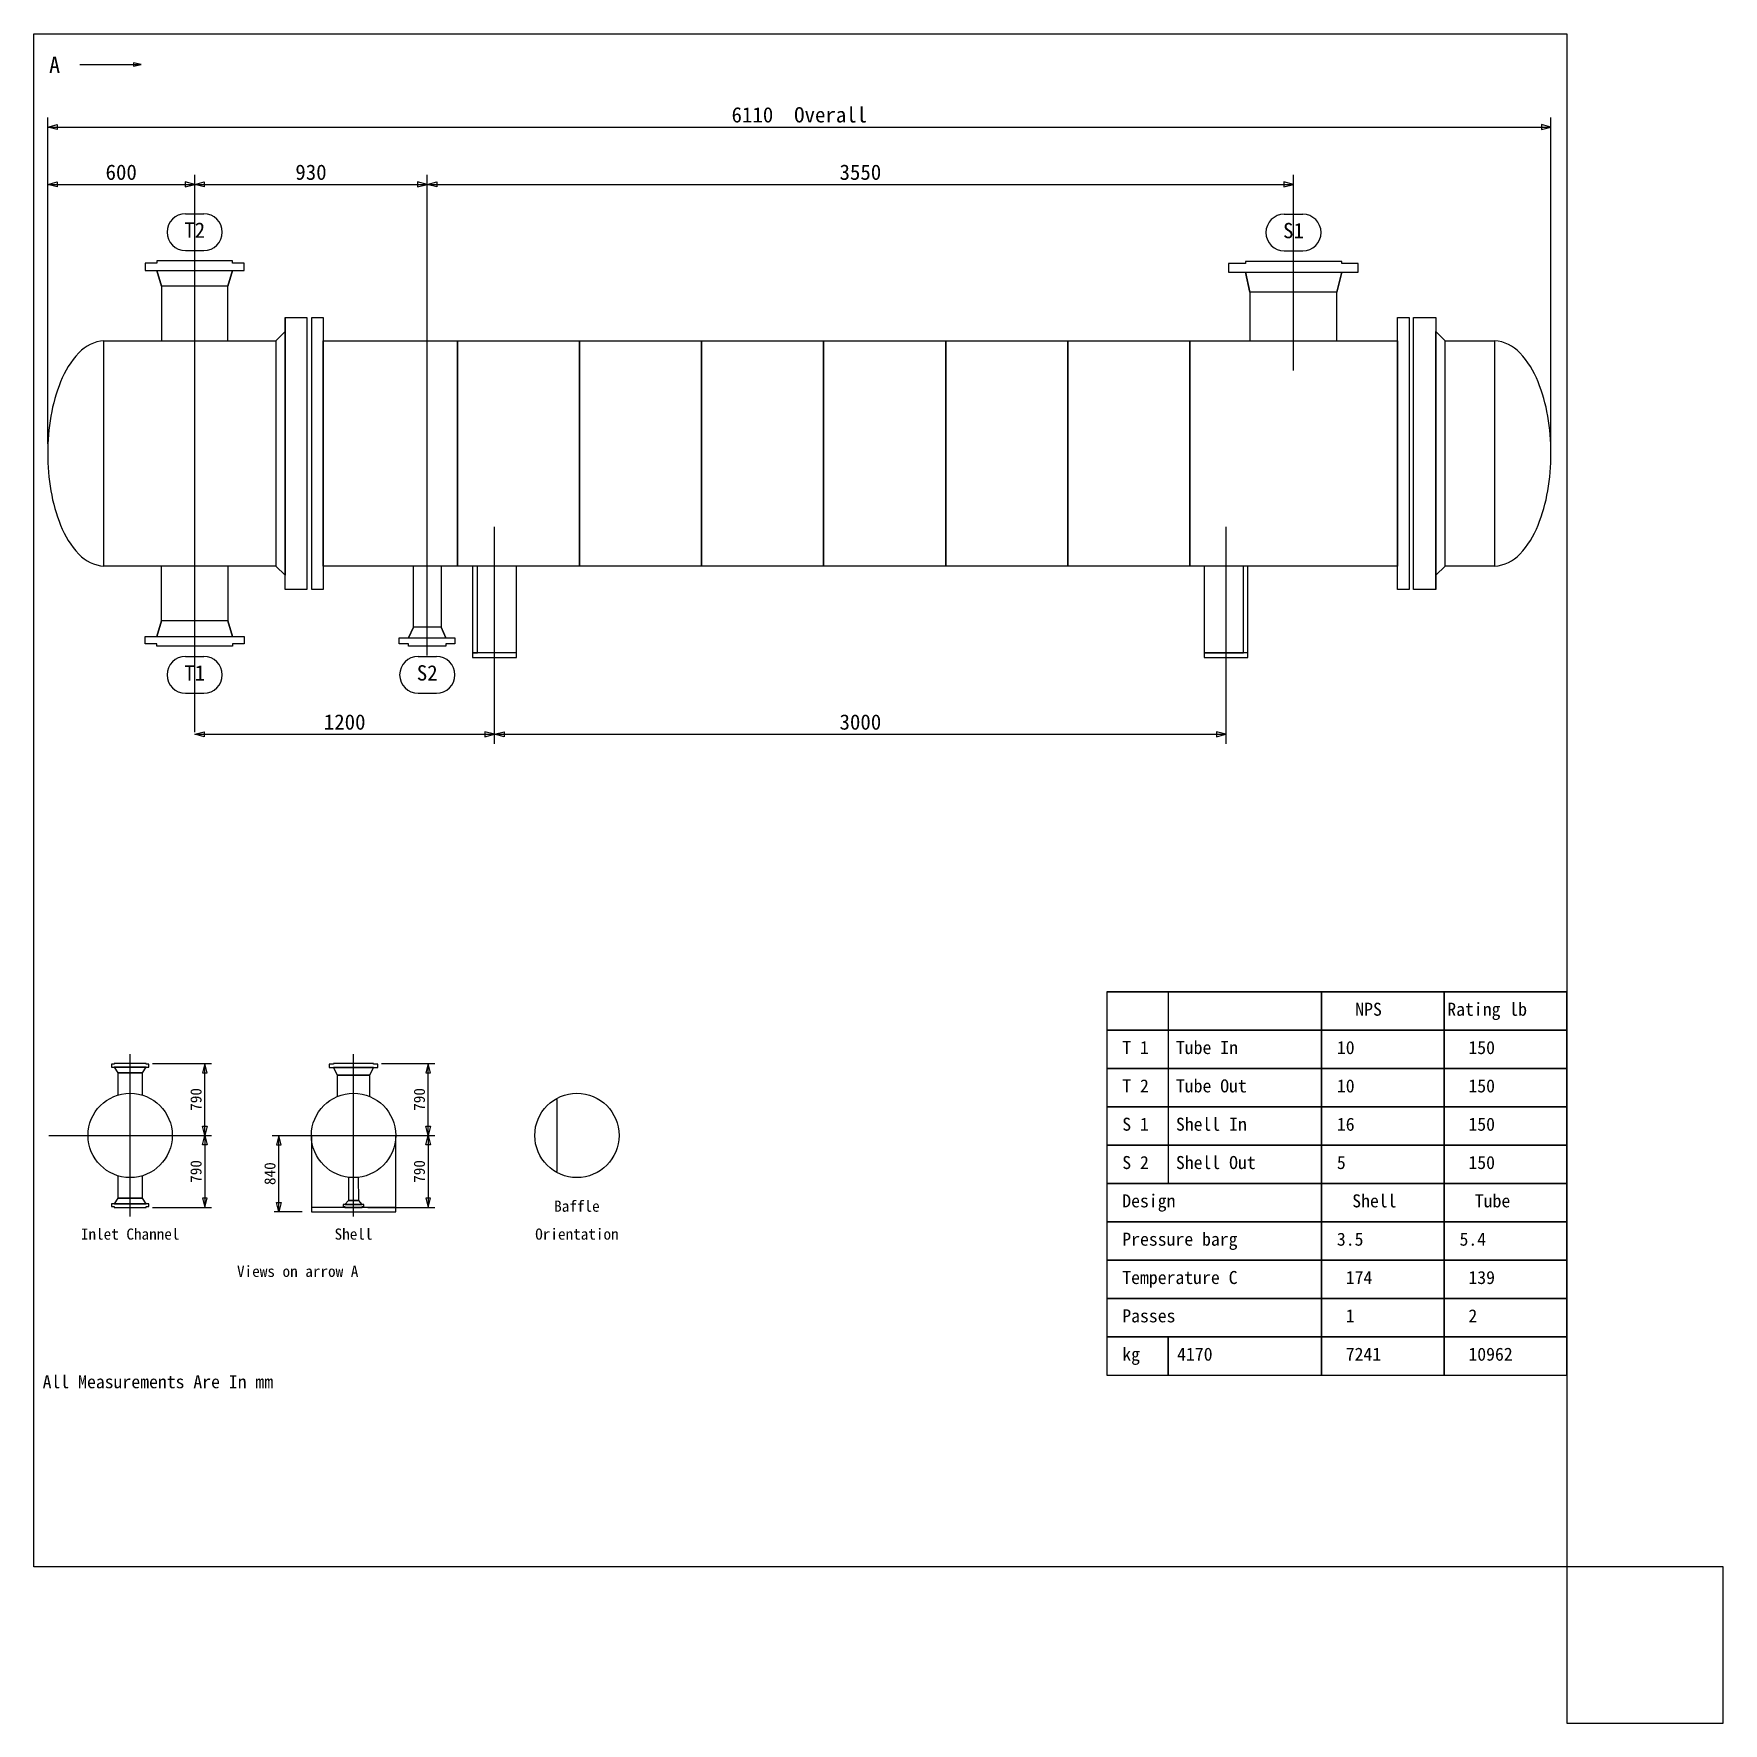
# Model space of a CAD drawing. Header units: millimetres. Extents: x -3006 to 2296, y -71 to 9552.
# Drawn here: x -3006 to -1926, y 909 to 1990 of the extents above; entities that cross this region are included whole.
import ezdxf
from ezdxf.enums import TextEntityAlignment as Align

# ---------------------------------------------------------------- set-up
doc = ezdxf.new("R2010")
doc.units = ezdxf.units.MM
for name, color, linetype in [('1', 7, 'Continuous'), ('11', 7, 'Continuous'), ('12', 7, 'Continuous'), ('2', 7, 'Continuous'), ('7', 7, 'Continuous'), ('8', 7, 'Continuous')]:
    doc.layers.add(name, color=color, linetype=linetype)

msp = doc.modelspace()

# ---------------------------------------------------------------- texts
at = {"layer": '1'}
msp.add_text('A', height=10.294, dxfattribs=at).set_placement((-2996.199, 1974.851), align=Align.TOP_LEFT)
for s, height, p in [('6110  Overall', 9.80392, (-2516.431, 1929.935)), ('600', 9.8039, (-2950.105, 1893.235)), ('930', 9.8039, (-2828.747, 1893.235)), ('3550', 9.8039, (-2477.397, 1893.235)), ('T2', 9.8039, (-2903.108, 1856.186)), ('S1', 9.8039, (-2200.407, 1855.874)), ('T1', 9.8039, (-2903.108, 1573.035)), ('S2', 9.8039, (-2754.386, 1573.035)), ('1200', 9.8039, (-2807.2, 1541.627)), ('3000', 9.8039, (-2477.397, 1541.627))]:
    msp.add_text(s, height=height, dxfattribs=at).set_placement(p, align=Align.BOTTOM_CENTER)
for s, p in [('790', (-2896.598, 1308.105)), ('790', (-2753.741, 1308.105)), ('790', (-2896.598, 1262.045)), ('840', (-2849.301, 1260.642)), ('790', (-2753.741, 1262.045))]:
    msp.add_text(s, height=7.1312, rotation=90, dxfattribs=at).set_placement(p, align=Align.BOTTOM_CENTER)
for s, height, p in [('Baffle', 7.1312, (-2658.664, 1243.408)), ('Inlet Channel', 7.13117, (-2944.378, 1225.551)), ('Shell', 7.1312, (-2801.521, 1225.551)), ('Orientation', 7.13117, (-2658.664, 1225.551)), ('Views on arrow A', 7.13117, (-2837.235, 1201.742))]:
    msp.add_text(s, height=height, dxfattribs=at).set_placement(p, align=Align.TOP_CENTER)
at = {"layer": '12'}
for s, height, p in [('NPS', 8.3333, (-2160.905, 1369.949)), ('Rating lb', 8.3333, (-2102.081, 1369.949)), ('T 1', 8.3333, (-2309.924, 1345.439)), ('Tube In', 8.3333, (-2275.611, 1345.439)), ('10', 8.3333, (-2172.669, 1345.439)), (' 150', 8.3333, (-2094.238, 1345.439)), ('T 2', 8.3333, (-2309.924, 1320.929)), ('Tube Out', 8.3333, (-2275.611, 1320.929)), ('10', 8.3333, (-2172.669, 1320.929)), (' 150', 8.3333, (-2094.238, 1320.929)), ('S 1', 8.3333, (-2309.924, 1296.419)), ('Shell In', 8.3333, (-2275.611, 1296.419)), ('16', 8.3333, (-2172.669, 1296.419)), (' 150', 8.3333, (-2094.238, 1296.419)), ('S 2', 8.3333, (-2309.924, 1271.91)), ('Shell Out', 8.3333, (-2275.611, 1271.91)), ('5', 8.333, (-2172.669, 1271.91)), (' 150', 8.3333, (-2094.238, 1271.91)), ('Design', 8.3333, (-2309.924, 1247.4)), ('Shell', 8.3333, (-2162.865, 1247.4)), ('Tube', 8.3333, (-2084.434, 1247.4)), ('Pressure barg', 8.33333, (-2309.924, 1222.89)), ('3.5', 8.3333, (-2172.669, 1222.89)), ('5.4', 8.3333, (-2094.238, 1222.89)), ('Temperature C', 8.33333, (-2309.924, 1198.38)), (' 174', 8.3333, (-2172.669, 1198.38)), (' 139', 8.3333, (-2094.238, 1198.38)), ('Passes', 8.3333, (-2309.924, 1173.87)), (' 1', 8.3333, (-2172.669, 1173.87)), (' 2', 8.3333, (-2094.238, 1173.87)), ('kg', 8.3333, (-2309.924, 1149.361)), (' 4170', 8.3333, (-2280.513, 1149.361)), (' 7241', 8.3333, (-2172.669, 1149.361)), (' 10962', 8.3333, (-2094.238, 1149.361)), (' All Measurements Are In mm', 8.33333, (-3006.003, 1131.714))]:
    msp.add_text(s, height=height, dxfattribs=at).set_placement(p, align=Align.TOP_LEFT)

# ---------------------------------------------------------------- linework, layer by layer
msp.add_line((-2942.277, 1968.968), (-2937.375, 1969.949))
at = {"color": 1}
msp.add_lwpolyline([(-2025.611, 909.188), (-1925.611, 909.188), (-1925.611, 1009.188), (-2025.611, 1009.188)], close=True, dxfattribs=at)
at = {"layer": '1'}
for p, q in [((-2976.591, 1969.949), (-2937.375, 1969.949)), ((-2997.103, 1727.306), (-2997.103, 1936.063)), ((-2035.76, 1727.306), (-2035.76, 1936.063)), ((-2903.108, 1542.994), (-2903.108, 1899.362)), ((-2903.108, 1814.275), (-2903.108, 1899.362)), ((-2754.386, 1592.014), (-2754.386, 1899.362)), ((-2200.407, 1774.147), (-2200.407, 1899.362)), ((-2908.99, 1874.519), (-2897.225, 1874.519)), ((-2206.29, 1874.206), (-2194.525, 1874.206)), ((-2908.99, 1850.989), (-2897.225, 1850.989)), ((-2206.29, 1850.677), (-2194.525, 1850.677)), ((-2711.292, 1535.5), (-2711.292, 1674.337)), ((-2243.502, 1535.5), (-2243.502, 1674.337)), ((-2908.99, 1591.368), (-2897.225, 1591.368)), ((-2760.268, 1591.368), (-2748.504, 1591.368)), ((-2908.99, 1567.838), (-2897.225, 1567.838)), ((-2760.268, 1567.838), (-2748.504, 1567.838)), ((-2944.378, 1233.128), (-2944.378, 1337.021)), ((-2930.131, 1331.135), (-2892.432, 1331.135)), ((-2801.521, 1233.128), (-2801.521, 1337.021)), ((-2783.562, 1331.135), (-2749.574, 1331.135)), ((-2996.325, 1285.075), (-2892.432, 1285.075)), ((-2853.467, 1285.075), (-2749.574, 1285.075)), ((-2930.131, 1239.015), (-2892.432, 1239.015)), ((-2834.42, 1236.209), (-2852.277, 1236.209)), ((-2792.447, 1239.015), (-2749.574, 1239.015))]:
    msp.add_line(p, q, dxfattribs=at)
for points in [[(-2937.375, 1969.949), (-2942.277, 1970.929), (-2942.277, 1968.968)], [(-2997.103, 1929.935), (-2991.014, 1931.497), (-2991.014, 1928.374), (-2997.103, 1929.935), (-2035.76, 1929.935), (-2041.849, 1931.497), (-2041.849, 1928.374), (-2035.76, 1929.935)], [(-2997.103, 1893.243), (-2991.014, 1894.804), (-2991.014, 1891.681), (-2997.103, 1893.243), (-2903.108, 1893.243), (-2909.197, 1894.804), (-2909.197, 1891.681), (-2903.108, 1893.243)], [(-2903.108, 1893.243), (-2897.018, 1894.804), (-2897.018, 1891.681), (-2903.108, 1893.243), (-2754.464, 1893.243), (-2760.553, 1894.804), (-2760.553, 1891.681), (-2754.464, 1893.243)], [(-2754.464, 1893.243), (-2748.218, 1894.804), (-2748.218, 1891.681), (-2754.464, 1893.243), (-2200.485, 1893.243), (-2206.575, 1894.804), (-2206.575, 1891.681), (-2200.485, 1893.243)], [(-2903.108, 1541.619), (-2897.018, 1543.181), (-2897.018, 1540.058), (-2903.108, 1541.619), (-2711.37, 1541.619), (-2717.459, 1543.181), (-2717.459, 1540.058), (-2711.37, 1541.619)], [(-2711.37, 1541.619), (-2705.124, 1543.181), (-2705.124, 1540.058), (-2711.37, 1541.619), (-2243.58, 1541.619), (-2249.669, 1543.181), (-2249.669, 1540.058), (-2243.58, 1541.619)], [(-2896.564, 1285.075), (-2898.084, 1291.037), (-2895.161, 1291.037), (-2896.564, 1285.075), (-2896.564, 1331.135), (-2898.084, 1325.173), (-2895.161, 1325.173), (-2896.564, 1331.135)], [(-2753.707, 1285.075), (-2755.227, 1291.037), (-2752.304, 1291.037), (-2753.707, 1285.075), (-2753.707, 1331.135), (-2755.227, 1325.173), (-2752.304, 1325.173), (-2753.707, 1331.135)], [(-2896.564, 1285.075), (-2895.161, 1279.113), (-2898.084, 1279.113), (-2896.564, 1285.075), (-2896.564, 1239.015), (-2895.161, 1244.977), (-2898.084, 1244.977), (-2896.564, 1239.015)], [(-2849.335, 1236.209), (-2850.738, 1242.171), (-2847.815, 1242.171), (-2849.335, 1236.209), (-2849.335, 1285.075), (-2850.738, 1279.113), (-2847.815, 1279.113), (-2849.335, 1285.075)], [(-2753.707, 1285.075), (-2752.304, 1279.113), (-2755.227, 1279.113), (-2753.707, 1285.075), (-2753.707, 1239.015), (-2752.304, 1244.977), (-2755.227, 1244.977), (-2753.707, 1239.015)]]:
    msp.add_lwpolyline(points, dxfattribs=at)
for centre, start, end in [((-2908.99, 1862.754), 90, 270), ((-2897.225, 1862.754), 270, 90), ((-2206.29, 1862.442), 90, 270), ((-2194.525, 1862.442), 270, 90), ((-2908.99, 1579.603), 90, 270), ((-2897.225, 1579.603), 270, 90), ((-2760.268, 1579.603), 90, 270), ((-2748.504, 1579.603), 270, 90)]:
    msp.add_arc(centre, 11.765, start, end, dxfattribs=at)
at = {"layer": '11'}
for points in [[(-3006.003, 1989.58), (-2025.611, 1989.58), (-2025.611, 1009.188), (-3006.003, 1009.188), (-3006.003, 1989.58)], [(-2319.728, 1376.812), (-2025.611, 1376.812), (-2319.728, 1376.812), (-2319.728, 1352.302), (-2025.611, 1352.302), (-2319.728, 1352.302), (-2319.728, 1327.792), (-2025.611, 1327.792), (-2319.728, 1327.792), (-2319.728, 1303.282), (-2025.611, 1303.282), (-2319.728, 1303.282), (-2319.728, 1278.772), (-2025.611, 1278.772), (-2319.728, 1278.772), (-2319.728, 1254.263), (-2025.611, 1254.263), (-2319.728, 1254.263), (-2319.728, 1229.753), (-2025.611, 1229.753), (-2319.728, 1229.753), (-2319.728, 1205.243), (-2025.611, 1205.243), (-2319.728, 1205.243), (-2319.728, 1180.733), (-2025.611, 1180.733), (-2319.728, 1180.733), (-2319.728, 1156.223), (-2025.611, 1156.223), (-2319.728, 1156.223), (-2319.728, 1131.714), (-2280.513, 1131.714), (-2280.513, 1156.223), (-2280.513, 1131.714), (-2182.473, 1131.714), (-2182.473, 1376.812), (-2182.473, 1131.714), (-2104.042, 1131.714), (-2104.042, 1376.812), (-2104.042, 1131.714), (-2025.611, 1131.714), (-2025.611, 1376.812), (-2280.513, 1376.812), (-2280.513, 1254.263)]]:
    msp.add_lwpolyline(points, dxfattribs=at)
at = {"layer": '2'}
for p, q in [((-2961.113, 1793.158), (-2961.113, 1793.158)), ((-2071.749, 1793.158), (-2071.749, 1793.158)), ((-2961.113, 1649.199), (-2961.113, 1649.199)), ((-2071.749, 1649.199), (-2071.749, 1649.199)), ((-2671.289, 1262), (-2671.289, 1308.15)), ((-2828.467, 1285.075), (-2828.467, 1236.209)), ((-2774.574, 1236.209), (-2774.574, 1285.075)), ((-2828.467, 1239.185), (-2774.574, 1239.185)), ((-2828.467, 1236.209), (-2774.574, 1236.209))]:
    msp.add_line(p, q, dxfattribs=at)
for points in [[(-2881.873, 1793.158), (-2881.873, 1828.289), (-2878.906, 1838.126), (-2871.412, 1838.126), (-2871.412, 1842.81), (-2878.906, 1842.81), (-2878.906, 1844.372), (-2927.309, 1844.372), (-2927.309, 1842.81), (-2934.804, 1842.81), (-2934.804, 1838.126), (-2927.309, 1838.126), (-2878.906, 1838.126), (-2881.873, 1828.289), (-2924.342, 1828.289), (-2927.309, 1838.126), (-2924.342, 1828.289), (-2924.342, 1793.158)], [(-2172.693, 1793.158), (-2172.693, 1824.386), (-2169.57, 1837.189), (-2158.953, 1837.189), (-2158.953, 1842.654), (-2169.57, 1842.654), (-2169.57, 1844.059), (-2231.089, 1844.059), (-2231.089, 1842.654), (-2242.018, 1842.654), (-2242.018, 1837.189), (-2231.089, 1837.189), (-2169.57, 1837.189), (-2172.693, 1824.386), (-2228.278, 1824.386), (-2231.089, 1837.189), (-2228.278, 1824.386), (-2228.278, 1793.158)], [(-2851.27, 1793.158), (-2845.336, 1799.091), (-2845.336, 1808.147), (-2831.284, 1808.147), (-2831.284, 1634.209), (-2845.336, 1634.209), (-2845.336, 1808.147), (-2845.336, 1643.265), (-2851.27, 1649.199)], [(-2828.161, 1808.147), (-2820.979, 1808.147), (-2820.979, 1634.209), (-2828.161, 1634.209), (-2828.161, 1808.147)], [(-2133.971, 1808.147), (-2126.476, 1808.147), (-2126.476, 1634.209), (-2133.971, 1634.209), (-2133.971, 1808.147)], [(-2103.367, 1649.199), (-2109.301, 1643.265), (-2109.301, 1634.209), (-2123.665, 1634.209), (-2123.665, 1808.147), (-2109.301, 1808.147), (-2109.301, 1634.209), (-2109.301, 1799.091), (-2103.367, 1793.158)], [(-2961.191, 1793.158), (-2851.27, 1793.158), (-2851.27, 1649.199), (-2961.191, 1649.199), (-2961.191, 1793.158)], [(-2820.979, 1793.158), (-2133.971, 1793.158), (-2133.971, 1649.199), (-2820.979, 1649.199), (-2820.979, 1793.158)], [(-2103.367, 1793.158), (-2071.828, 1793.158), (-2071.828, 1649.199), (-2103.367, 1649.199), (-2103.367, 1793.158)], [(-2881.873, 1649.199), (-2881.873, 1614.068), (-2878.906, 1604.231), (-2871.412, 1604.231), (-2871.412, 1599.547), (-2878.906, 1599.547), (-2878.906, 1597.985), (-2927.309, 1597.985), (-2927.309, 1599.547), (-2934.804, 1599.547), (-2934.804, 1604.231), (-2927.309, 1604.231), (-2878.906, 1604.231), (-2881.873, 1614.068), (-2924.342, 1614.068), (-2927.309, 1604.231), (-2924.342, 1614.068), (-2924.342, 1649.199)], [(-2745.408, 1649.199), (-2745.408, 1610.008), (-2742.597, 1603.294), (-2736.664, 1603.294), (-2736.664, 1599.547), (-2742.597, 1599.547), (-2742.597, 1597.985), (-2766.33, 1597.985), (-2766.33, 1599.547), (-2772.264, 1599.547), (-2772.264, 1603.294), (-2766.33, 1603.294), (-2742.597, 1603.294), (-2745.408, 1610.008), (-2763.208, 1610.008), (-2766.33, 1603.294), (-2763.208, 1610.008), (-2763.208, 1649.199)], [(-2697.317, 1590.647), (-2697.317, 1649.199), (-2725.422, 1649.199), (-2725.422, 1590.647), (-2697.317, 1590.647), (-2697.317, 1593.77), (-2725.422, 1593.77), (-2722.3, 1593.77), (-2722.3, 1649.199)], [(-2229.527, 1590.647), (-2229.527, 1649.199), (-2257.632, 1649.199), (-2257.632, 1590.647), (-2229.527, 1590.647), (-2229.527, 1593.77), (-2257.632, 1593.77), (-2232.494, 1593.77), (-2232.494, 1649.199)], [(-2936.429, 1310.794), (-2936.429, 1325.173), (-2934.091, 1328.797), (-2932.454, 1328.797), (-2932.454, 1330.551), (-2934.091, 1330.551), (-2934.091, 1331.135), (-2954.666, 1331.135), (-2954.666, 1330.551), (-2956.302, 1330.551), (-2956.302, 1328.797), (-2954.666, 1328.797), (-2934.091, 1328.797), (-2954.666, 1328.797), (-2952.328, 1325.173), (-2936.429, 1325.173), (-2952.328, 1325.173), (-2952.328, 1310.794)], [(-2791.116, 1309.976), (-2791.116, 1323.653), (-2788.778, 1328.563), (-2785.973, 1328.563), (-2785.973, 1330.551), (-2788.778, 1330.551), (-2788.778, 1331.135), (-2814.264, 1331.135), (-2814.264, 1330.551), (-2817.069, 1330.551), (-2817.069, 1328.563), (-2814.264, 1328.563), (-2788.778, 1328.563), (-2814.264, 1328.563), (-2811.925, 1323.653), (-2791.116, 1323.653), (-2811.925, 1323.653), (-2811.925, 1309.976)], [(-2952.328, 1259.356), (-2952.328, 1244.977), (-2954.666, 1241.353), (-2956.302, 1241.353), (-2956.302, 1239.599), (-2954.666, 1239.599), (-2954.666, 1239.015), (-2934.091, 1239.015), (-2934.091, 1239.599), (-2932.454, 1239.599), (-2932.454, 1241.353), (-2934.091, 1241.353), (-2954.666, 1241.353), (-2934.091, 1241.353), (-2936.429, 1244.977), (-2952.328, 1244.977), (-2936.429, 1244.977), (-2936.429, 1259.356)], [(-2804.794, 1258.304), (-2804.794, 1243.457), (-2807.132, 1241.002), (-2808.184, 1241.002), (-2808.184, 1239.599), (-2807.132, 1239.599), (-2807.132, 1239.015), (-2795.91, 1239.015), (-2795.91, 1239.599), (-2794.857, 1239.599), (-2794.857, 1241.002), (-2795.91, 1241.002), (-2807.132, 1241.002), (-2795.91, 1241.002), (-2798.131, 1243.457), (-2804.794, 1243.457), (-2798.131, 1243.457), (-2798.248, 1258.304)]]:
    msp.add_lwpolyline(points, dxfattribs=at)
for points in [[(-2961.113, 1793.158, 0.1989124), (-2977.208, 1785.559, 0.09849141), (-2988.828, 1767.098, 0.05459569), (-2995.054, 1745.117, 0.04366094), (-2997.103, 1721.178, 0.04366094), (-2995.054, 1697.239, 0.05459569), (-2988.828, 1675.259, 0.09849141), (-2977.208, 1656.798, 0.1989124), (-2961.113, 1649.199, 0.1989124)], [(-2071.749, 1649.199, 0.1989124), (-2055.654, 1656.798, 0.09849141), (-2044.034, 1675.259, 0.05459569), (-2037.808, 1697.239, 0.04366094), (-2035.76, 1721.178, 0.04366094), (-2037.808, 1745.117, 0.05459569), (-2044.034, 1767.098, 0.09849141), (-2055.654, 1785.559, 0.1989124), (-2071.749, 1793.158, 0.1989124)]]:
    msp.add_lwpolyline(points, format="xyb", dxfattribs=at)
for centre in [(-2944.378, 1285.075), (-2801.521, 1285.075), (-2658.664, 1285.075)]:
    msp.add_circle(centre, 26.946, dxfattribs=at)
at = {"layer": '7'}
for points in [[(-2735.103, 1793.158), (-2735.103, 1793.158), (-2735.103, 1649.199), (-2735.103, 1649.199), (-2735.103, 1793.158)], [(-2578.965, 1793.158), (-2578.965, 1793.158), (-2578.965, 1649.199), (-2578.965, 1649.199), (-2578.965, 1793.158)], [(-2422.826, 1793.158), (-2422.826, 1793.158), (-2422.826, 1649.199), (-2422.826, 1649.199), (-2422.826, 1793.158)], [(-2266.688, 1793.158), (-2266.688, 1793.158), (-2266.688, 1649.199), (-2266.688, 1649.199), (-2266.688, 1793.158)]]:
    msp.add_lwpolyline(points, dxfattribs=at)
at = {"layer": '8'}
for points in [[(-2657.034, 1793.158), (-2657.034, 1793.158), (-2657.034, 1649.199), (-2657.034, 1649.199), (-2657.034, 1793.158)], [(-2500.895, 1793.158), (-2500.895, 1793.158), (-2500.895, 1649.199), (-2500.895, 1649.199), (-2500.895, 1793.158)], [(-2344.757, 1793.158), (-2344.757, 1793.158), (-2344.757, 1649.199), (-2344.757, 1649.199), (-2344.757, 1793.158)]]:
    msp.add_lwpolyline(points, dxfattribs=at)

msp.set_redraw_order([(e.dxf.handle, doc.entitydb.next_handle()) for e in msp.query("TEXT MTEXT ATTDEF DIMENSION ARC_DIMENSION")])  # texts and dimensions are drawn at this point

doc.saveas('drawing.dxf')
